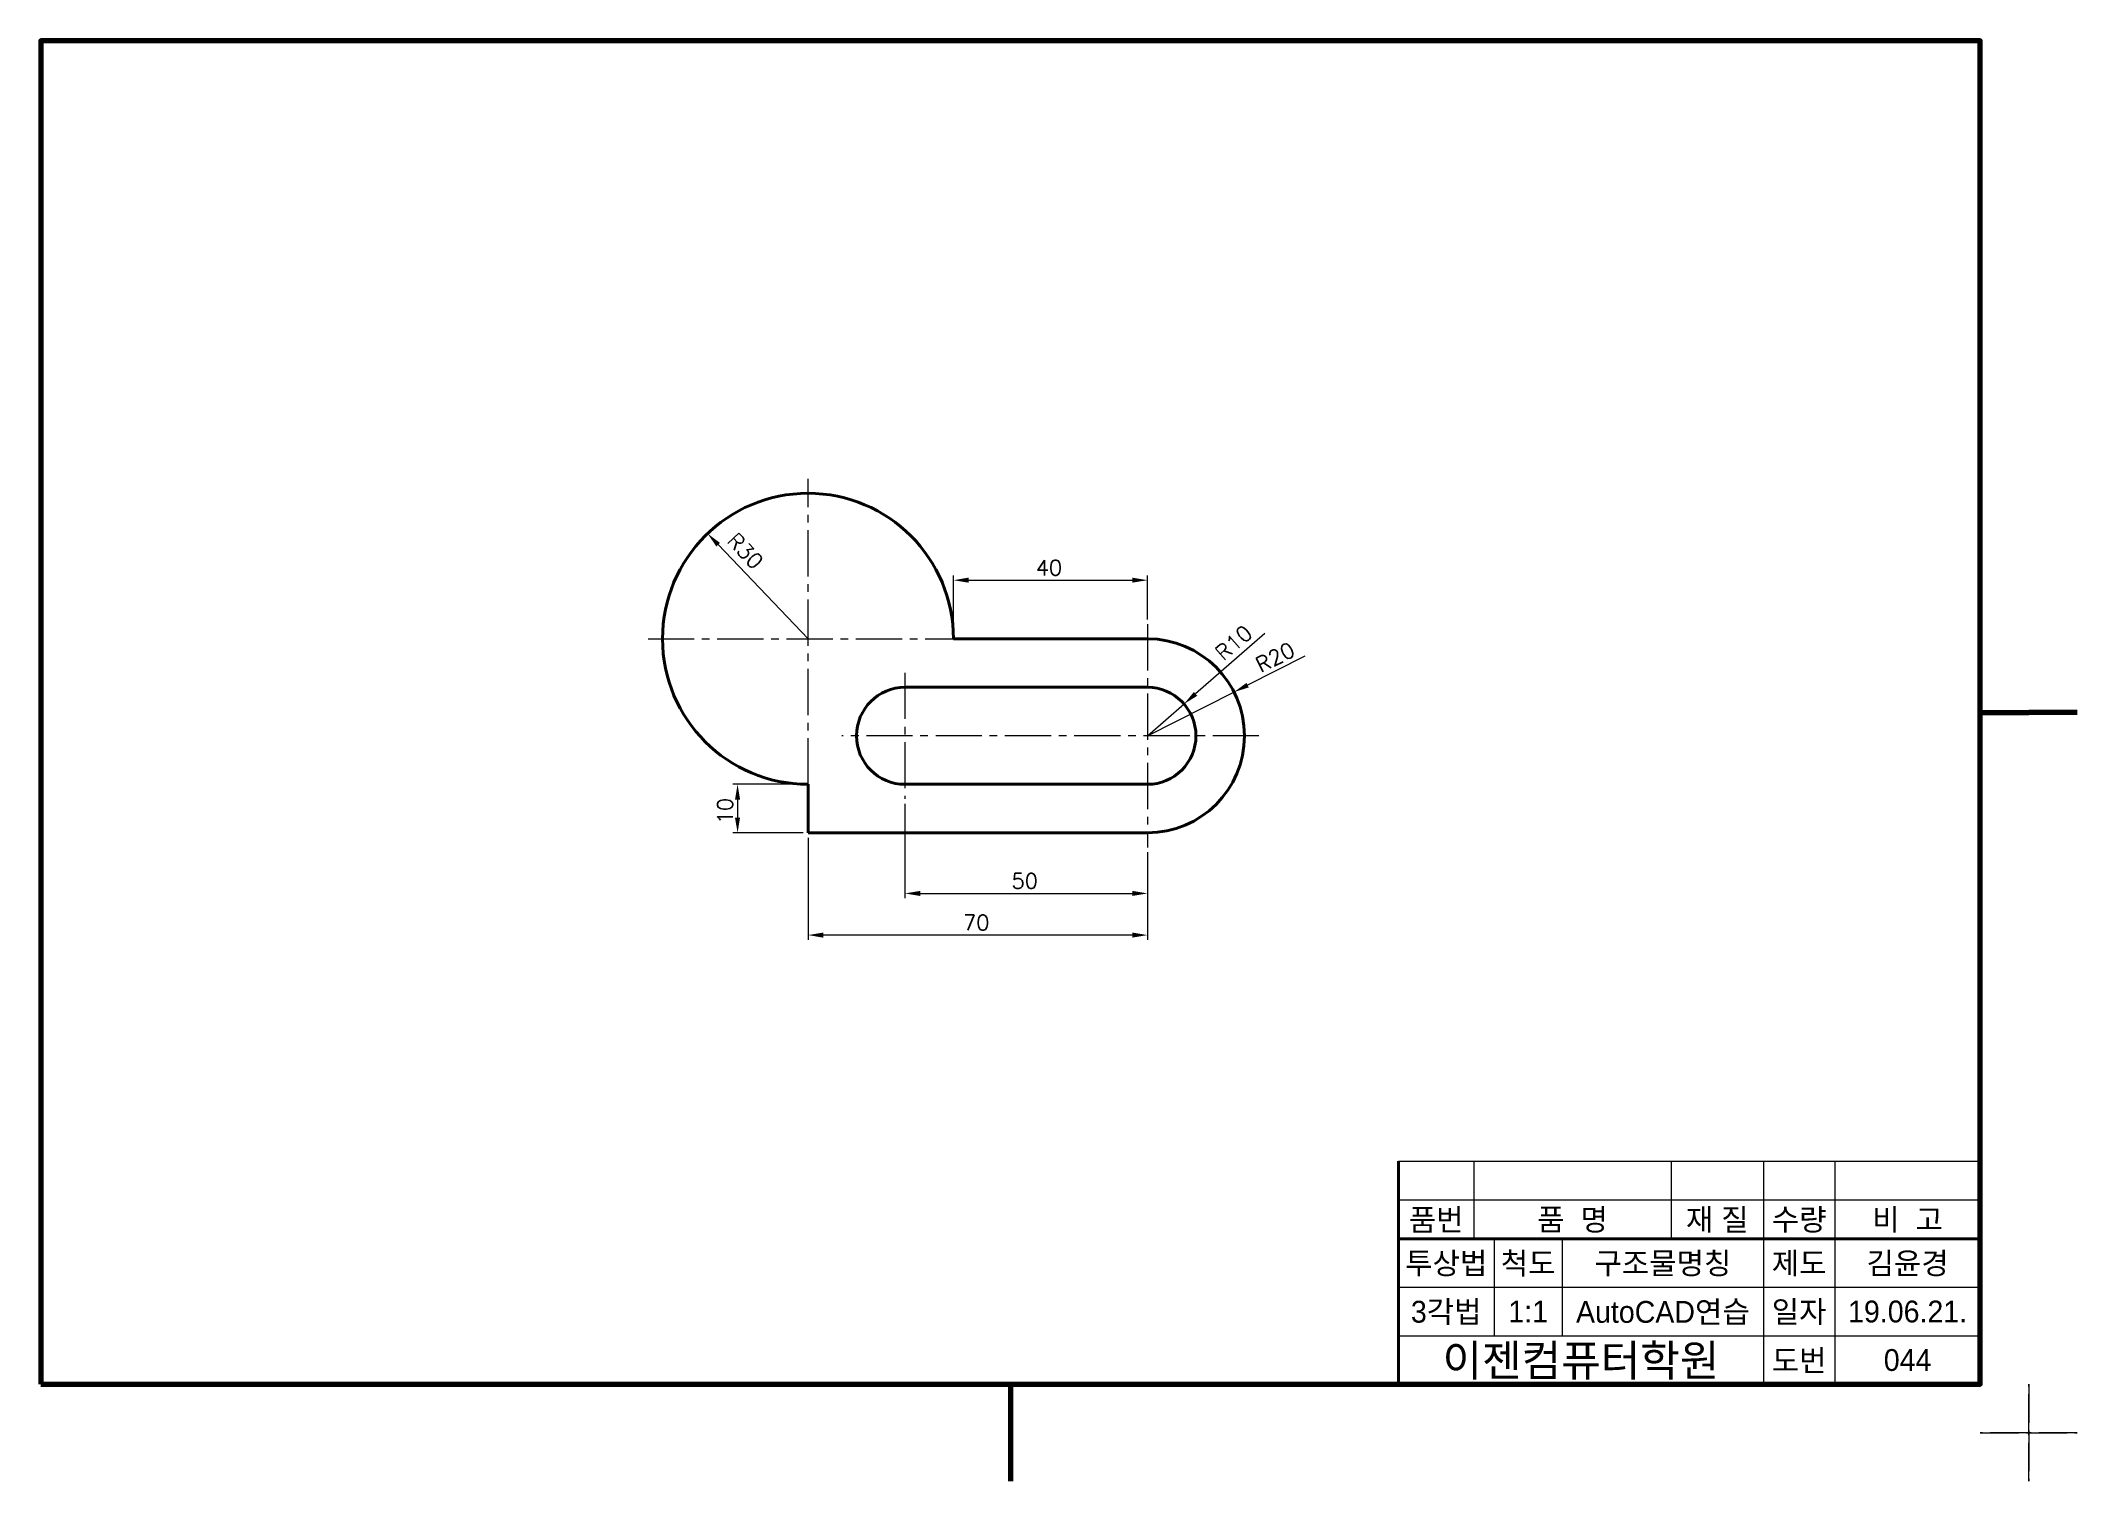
# Model space of a CAD drawing. Header units: millimetres. Extents: x 0 to 4210, y 0 to 2980.
# Drawn here: x 1270 to 1690, y 1178 to 1475 of the extents above; entities that cross this region are included whole.
import ezdxf
from ezdxf.enums import TextEntityAlignment as Align

# ---------------------------------------------------------------- set-up
doc = ezdxf.new("R2010")
doc.units = ezdxf.units.MM
doc.linetypes.add('CENTER2', pattern=[28.575, 19.05, -3.175, 3.175, -3.175])
doc.linetypes.add('PHANTOM2', pattern=[31.75, 15.875, -3.175, 3.175, -3.175, 3.175, -3.175])
for name, color, linetype, lineweight in [('가는선', 1, 'Continuous', 13), ('구분선', 1, 'PHANTOM2', 13), ('문자', 2, 'Continuous', 20), ('외곽선', 4, 'Continuous', 70), ('외형선', 3, 'Continuous', 40), ('중심선', 1, 'CENTER2', 13), ('치수선', 1, 'Continuous', 13)]:
    doc.layers.add(name, color=color, linetype=linetype, lineweight=lineweight)
doc.styles.get("Standard").update_dxf_attribs({"font": 'romans.shx'})
doc.styles.add('한글', font='')
doc.styles.get('한글').set_extended_font_data('Gulim')

msp = doc.modelspace()

# ---------------------------------------------------------------- texts
at = {"layer": '문자', "ltscale": 0.5}
for s, rotation, p in [('R30', 313.6775, (1411.32, 1371.71)), ('R10', 41.0564, (1513.96, 1346.99)), ('R20', 26.8132, (1521.62, 1344.63)), ('10', 90, (1412.71, 1313.47))]:
    msp.add_text(s, height=3.15, rotation=rotation, dxfattribs=at).set_placement(p)
for s, p in [('40', (1475.24, 1364.78)), ('50', (1470.24, 1300.2)), ('70', (1460.24, 1291.61))]:
    msp.add_text(s, height=3.15, dxfattribs=at).set_placement(p)
at = {"layer": '문자', "ltscale": 0.5, "style": '한글'}
for s, height, p in [('품번', 4.5, (1557.79, 1232)), ('품  명', 4.5, (1585.9, 1232)), ('재 질', 4.5, (1615.75, 1232)), ('수량', 4.5, (1632.64, 1232)), ('비  고', 4.5, (1655.01, 1232)), ('투상법', 4.5, (1559.86, 1223)), ('척도', 4.5, (1576.76, 1223)), ('구조물명칭', 4.5, (1604.54, 1223)), ('제도', 4.5, (1632.64, 1223)), ('김윤경', 4.5, (1655.01, 1223)), ('3각법', 4.5, (1559.86, 1213)), ('1:1', 4.5, (1576.76, 1213)), ('AutoCAD연습', 4.5, (1604.54, 1213)), ('일자', 4.5, (1632.64, 1213)), ('19.06.21.', 4.5, (1655.01, 1213)), ('이젠컴퓨터학원', 6.5, (1587.64, 1203)), ('도번', 4.5, (1632.64, 1203)), ('044', 4.5, (1655.01, 1203))]:
    msp.add_text(s, height=height, dxfattribs=at).set_placement(p, align=Align.MIDDLE)

# ---------------------------------------------------------------- linework, layer by layer
at = {"layer": '가는선', "ltscale": 0.5}
for p, q in [((1550, 1244), (1670, 1244)), ((1565.58, 1244), (1565.58, 1228)), ((1606.22, 1244), (1606.22, 1228)), ((1625.27, 1244), (1625.27, 1198)), ((1640.01, 1244), (1640.01, 1198)), ((1550, 1236), (1670, 1236)), ((1569.73, 1228), (1569.73, 1208)), ((1583.8, 1228), (1583.8, 1208)), ((1550, 1218), (1670, 1218)), ((1550, 1208), (1670, 1208))]:
    msp.add_line(p, q, dxfattribs=at)
at = {"layer": '구분선', "ltscale": 0.5}
for points in [[(1670, 1188), (1680, 1188), (1680, 1198)], [(1670, 1188), (1680, 1188), (1680, 1198)], [(1680, 1198), (1680, 1188), (1690, 1188)], [(1680, 1198), (1680, 1188), (1690, 1188)], [(1680, 1198), (1680, 1188), (1690, 1188)], [(1680, 1198), (1680, 1188), (1690, 1188)], [(1680, 1178), (1680, 1188), (1670, 1188)], [(1690, 1188), (1680, 1188), (1680, 1178)], [(1690, 1188), (1680, 1188), (1680, 1178)]]:
    msp.add_lwpolyline(points, dxfattribs=at)
at = {"layer": '외곽선', "ltscale": 0.5}
for p, q in [((1670, 1336.5), (1680, 1336.5)), ((1690, 1336.5), (1680, 1336.5)), ((1690, 1336.5), (1680, 1336.5)), ((1670, 1198), (1670, 1244)), ((1470, 1198), (1470, 1188)), ((1470, 1198), (1470, 1188)), ((1470, 1188), (1470, 1178))]:
    msp.add_line(p, q, dxfattribs=at)
msp.add_lwpolyline([(1270, 1198), (1670, 1198), (1670, 1475), (1270, 1475)], close=True, dxfattribs=at)
at = {"layer": '외형선', "ltscale": 0.5}
for p, q in [((1458.24, 1351.69), (1498.24, 1351.69)), ((1448.24, 1341.69), (1498.24, 1341.69)), ((1428.24, 1311.69), (1428.24, 1321.69)), ((1448.24, 1321.69), (1498.24, 1321.69)), ((1448.24, 1311.69), (1428.24, 1311.69)), ((1448.24, 1311.69), (1498.24, 1311.69)), ((1550, 1244), (1550, 1236)), ((1550, 1236), (1550, 1228)), ((1550, 1228), (1670, 1228)), ((1550, 1228), (1550, 1208)), ((1550, 1208), (1550, 1198))]:
    msp.add_line(p, q, dxfattribs=at)
for centre, radius, start, end in [((1428.24, 1351.69), 30, 0, 270), ((1498.24, 1331.69), 20, 270, 90), ((1448.24, 1331.69), 10, 90, 270), ((1498.24, 1331.69), 10, 270, 90)]:
    msp.add_arc(centre, radius, start, end, dxfattribs=at)
at = {"layer": '중심선', "ltscale": 0.5}
for p, q in [((1428.24, 1321.69), (1428.24, 1384.69)), ((1498.24, 1354.69), (1498.24, 1308.69)), ((1395.24, 1351.69), (1458.24, 1351.69)), ((1448.24, 1344.69), (1448.24, 1318.69)), ((1521.24, 1331.69), (1435.24, 1331.69))]:
    msp.add_line(p, q, dxfattribs=at)
at = {"layer": '치수선', "ltscale": 0.5}
for p, q in [((1428.24, 1351.69), (1409.7, 1371.11)), ((1458.24, 1352.69), (1458.24, 1364.78)), ((1461.39, 1363.78), (1495.09, 1363.78)), ((1498.24, 1355.69), (1498.24, 1364.78)), ((1522.43, 1352.76), (1508.16, 1340.33)), ((1530.73, 1348.11), (1518.9, 1342.13)), ((1498.24, 1331.69), (1516.09, 1340.71)), ((1498.24, 1331.69), (1505.78, 1338.26)), ((1427.24, 1321.69), (1412.71, 1321.69)), ((1413.71, 1318.54), (1413.71, 1314.84)), ((1448.24, 1317.69), (1448.24, 1298.2)), ((1427.24, 1311.69), (1412.71, 1311.69)), ((1428.24, 1310.69), (1428.24, 1289.61)), ((1498.24, 1307.69), (1498.24, 1298.2)), ((1451.39, 1299.2), (1495.09, 1299.2)), ((1498.24, 1298.2), (1498.24, 1289.61)), ((1495.09, 1290.61), (1431.39, 1290.61))]:
    msp.add_line(p, q, dxfattribs=at)
for points in [[(1410.08, 1371.47), (1409.32, 1370.75), (1407.52, 1373.39)], [(1461.39, 1364.31), (1461.39, 1363.26), (1458.24, 1363.78)], [(1495.09, 1364.31), (1495.09, 1363.26), (1498.24, 1363.78)], [(1507.81, 1340.72), (1508.5, 1339.93), (1505.78, 1338.26)], [(1518.66, 1342.6), (1519.14, 1341.67), (1516.09, 1340.71)], [(1413.18, 1318.54), (1414.23, 1318.54), (1413.71, 1321.69)], [(1413.18, 1314.84), (1414.23, 1314.84), (1413.71, 1311.69)], [(1451.39, 1299.72), (1451.39, 1298.67), (1448.24, 1299.2)], [(1495.09, 1299.72), (1495.09, 1298.67), (1498.24, 1299.2)], [(1431.39, 1291.13), (1431.39, 1290.08), (1428.24, 1290.61)], [(1495.09, 1291.13), (1495.09, 1290.08), (1498.24, 1290.61)]]:
    msp.add_solid(points, dxfattribs=at)

msp.set_redraw_order([(e.dxf.handle, doc.entitydb.next_handle()) for e in msp.query("TEXT MTEXT ATTDEF DIMENSION ARC_DIMENSION")])  # texts and dimensions are drawn at this point

doc.saveas('drawing.dxf')
